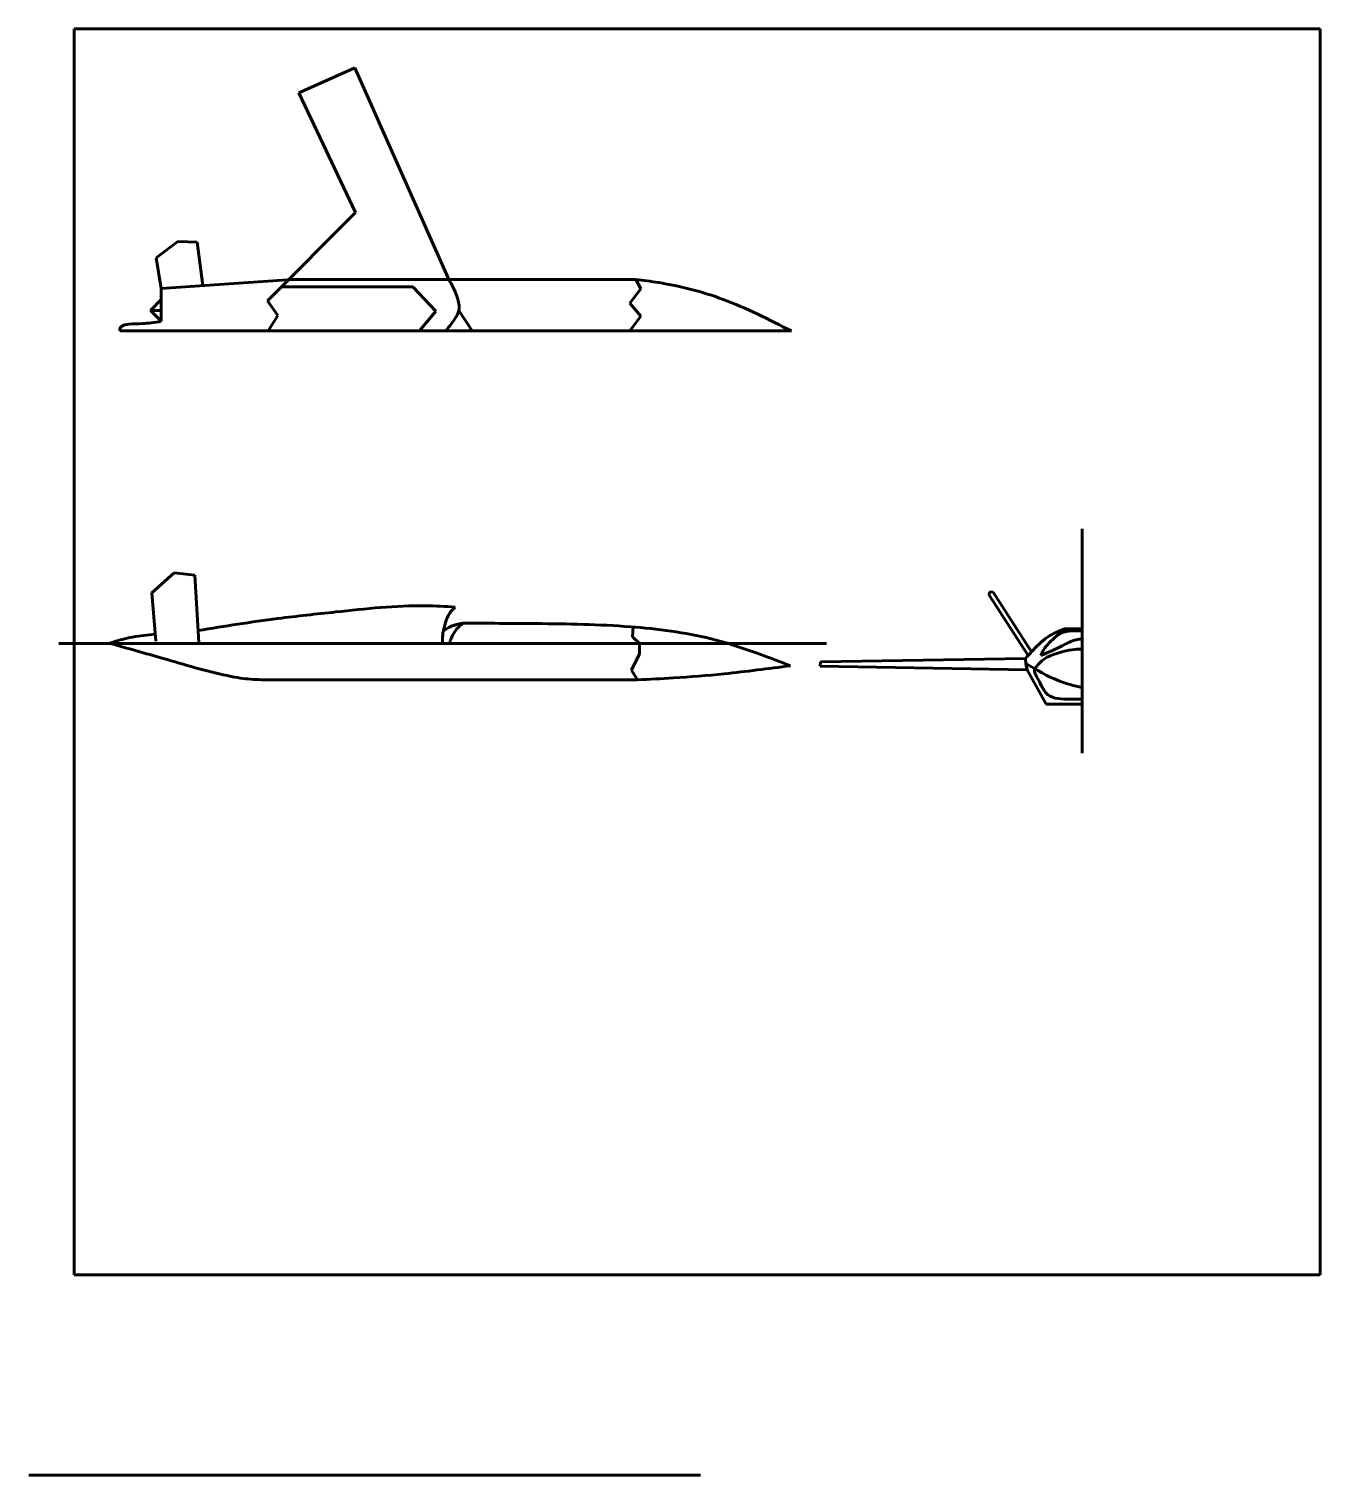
# Model space of a CAD drawing. Header units: millimetres. Extents: x 39448 to 69997, y 20141 to 35071.
# Drawn here: x 44577 to 56112, y 20415 to 33334 of the extents above; entities that cross this region are included whole.
import ezdxf

# ---------------------------------------------------------------- set-up
doc = ezdxf.new("R2010")
doc.units = ezdxf.units.MM
doc.layers.add('_basic (Основной)', color=4, linetype='Continuous', lineweight=60)
picture_1 = doc.add_image_def('image1.jpeg', size_in_pixel=(430, 430))

msp = doc.modelspace()

# ---------------------------------------------------------------- linework, layer by layer
at = {"layer": '_basic (Основной)', "transparency": 33554687}
for p, q in [((47489.557, 32985.373), (46988.344, 32762.731)), ((48328.973, 31095.668), (47489.557, 32985.373)), ((46988.344, 32762.731), (47494.442, 31692.596)), ((47494.442, 31692.596), (46708.521, 30904.519)), ((45908.368, 31434.995), (45714.484, 31289.63)), ((46081.217, 31429.509), (45908.368, 31434.995)), ((46132.106, 31041.186), (46081.217, 31429.509)), ((45714.484, 31289.63), (45759.557, 31015.725)), ((46929.301, 31095.668), (45759.557, 31015.725)), ((45759.557, 31015.725), (45759.557, 30917.317)), ((48007.892, 31030.015), (46833.674, 31030.015)), ((48325.594, 31095.668), (46929.301, 31095.668)), ((48211.471, 30813.471), (48007.892, 31030.015)), ((49999.01, 31095.668), (48325.594, 31095.668)), ((50045.035, 31013.173), (49945.874, 30883.185)), ((50045.035, 31013.173), (49999.01, 31095.668)), ((45664.729, 30819.812), (45759.557, 30917.317)), ((45759.557, 30917.317), (45759.557, 30722.307)), ((46708.521, 30904.519), (46800.07, 30773.778)), ((49945.874, 30883.185), (50044.099, 30767.225)), ((45759.557, 30819.812), (45664.729, 30819.812)), ((45664.729, 30819.812), (45759.557, 30722.307)), ((46800.07, 30773.778), (46713.39, 30635.526)), ((48211.471, 30813.471), (48067.082, 30635.526)), ((48537.272, 30635.526), (48416.847, 30817.147)), ((50044.099, 30767.225), (49945.292, 30635.526)), ((53987.049, 27448.75), (53987.049, 28867.831)), ((45874.865, 28476.415), (45675.343, 28296.601)), ((46059.273, 28455.26), (45874.865, 28476.415)), ((46095.549, 27852.357), (46059.273, 28455.26)), ((45675.343, 28296.601), (45710.108, 27864.445)), ((53154.619, 28275.885), (53158.574, 28306.524)), ((53158.574, 28306.524), (53191.795, 28302.236)), ((53191.795, 28302.236), (53533.963, 27769.292)), ((53504.185, 27737.387), (53154.619, 28275.885)), ((49968.374, 27902.651), (49975.389, 27991.086)), ((53824.677, 27973.544), (53987.049, 27973.544)), ((44845.063, 27844.886), (51702.161, 27844.886)), ((50031.605, 27844.886), (49968.374, 27902.651)), ((50031.605, 27750.019), (50031.605, 27844.886)), ((49959.12, 27606.638), (50031.605, 27750.019)), ((51647.411, 27642.432), (51648.079, 27678.711)), ((51648.079, 27678.711), (53479.348, 27710.514)), ((53479.348, 27710.514), (53484.291, 27665.035)), ((53484.291, 27665.035), (53495.704, 27608.358)), ((46723.815, 27519.045), (50012.677, 27519.045)), ((50012.677, 27519.045), (49959.12, 27606.638)), ((53495.704, 27608.358), (51647.411, 27642.432)), ((53495.704, 27608.358), (53665.094, 27301.363)), ((53987.049, 27448.75), (53987.049, 26863.689)), ((53665.094, 27301.363), (53987.049, 27301.363))]:
    msp.add_line(p, q, dxfattribs=at)
at = {"layer": '_basic (Основной)', "color": 2, "transparency": 33554687}
for p, q in [((51388.753, 30635.526), (45388.64, 30635.526)), ((44577.316, 20414.857), (50577.316, 20414.857))]:
    msp.add_line(p, q, dxfattribs=at)
at = {"layer": '_basic (Основной)', "transparency": 33554687}
for points in [[(48328.973, 31095.668), (48399.348, 30948.519), (48419.561, 30833.634), (48399.926, 30770.707), (48351.993, 30701.429), (48300.878, 30635.526)], [(51388.753, 30635.526), (50780.132, 30917.057), (50201.025, 31067.844), (49999.01, 31095.668)], [(45759.557, 30722.307), (45670.148, 30708.764), (45592.089, 30701.662), (45470.558, 30696.125), (45419.983, 30684.388), (45396.502, 30667.234), (45388.64, 30635.526)], [(48386.41, 28168.998), (48120.93, 28180.767), (47318.334, 28125.278), (46800.772, 28066.791), (46089.074, 27959.98)], [(48386.41, 28168.998), (48324.454, 28096.068), (48289.92, 27993.458), (48273.612, 27919.617), (48273.612, 27844.886)], [(45704.958, 27928.466), (45502.943, 27900.785), (45410.436, 27880.765), (45299.748, 27844.886)], [(48452.774, 28024.622), (48346.892, 27995.526), (48279.716, 27953.588)], [(48452.774, 28024.622), (48397.093, 27970.689), (48335.586, 27856.713)], [(51379.903, 27645.11), (50671.818, 27885.06), (49950.232, 27993.037), (49111.352, 28021.623), (48452.774, 28024.622)], [(53479.348, 27710.514), (53550.911, 27787.17), (53697.116, 27913.708), (53824.677, 27973.544)], [(53616.062, 27736.259), (53643.689, 27789.04), (53720.431, 27877.417), (53800.856, 27937.562), (53896.015, 27955.361), (53987.049, 27955.361)], [(45299.748, 27844.886), (45777.79, 27709.721), (46349.047, 27556.414), (46534.035, 27526.71), (46723.815, 27519.045)], [(53987.049, 27794.608), (53922.473, 27791.095), (53817.234, 27771.246), (53604.87, 27669.316), (53564.088, 27617.378)], [(53987.049, 27883.256), (53932.237, 27876.803), (53814.362, 27826.477), (53616.062, 27736.259)], [(53987.049, 27448.75), (53776.918, 27510.99), (53484.291, 27665.035)], [(50012.677, 27519.045), (50337.223, 27535.97), (50787.181, 27572.94), (51379.903, 27645.11)], [(53564.088, 27617.378), (53560.905, 27605.063), (53579.783, 27547.613), (53621.247, 27469.68), (53680.497, 27386.025), (53771.265, 27351.843), (53883.792, 27346.249), (53987.049, 27346.249)]]:
    msp.add_spline(points, degree=3, dxfattribs=at)

# ---------------------------------------------------------------- pictures from other files: only their frames are drawn
at = {"layer": '_basic (Основной)', "color": 2, "transparency": 33554687}
image = msp.add_image(picture_1, insert=(44982.794, 22204.652), size_in_units=(11129.256, 11129.256), dxfattribs=dict(at, fade=25))
image.dxf.flags = 7

doc.saveas('drawing.dxf')
